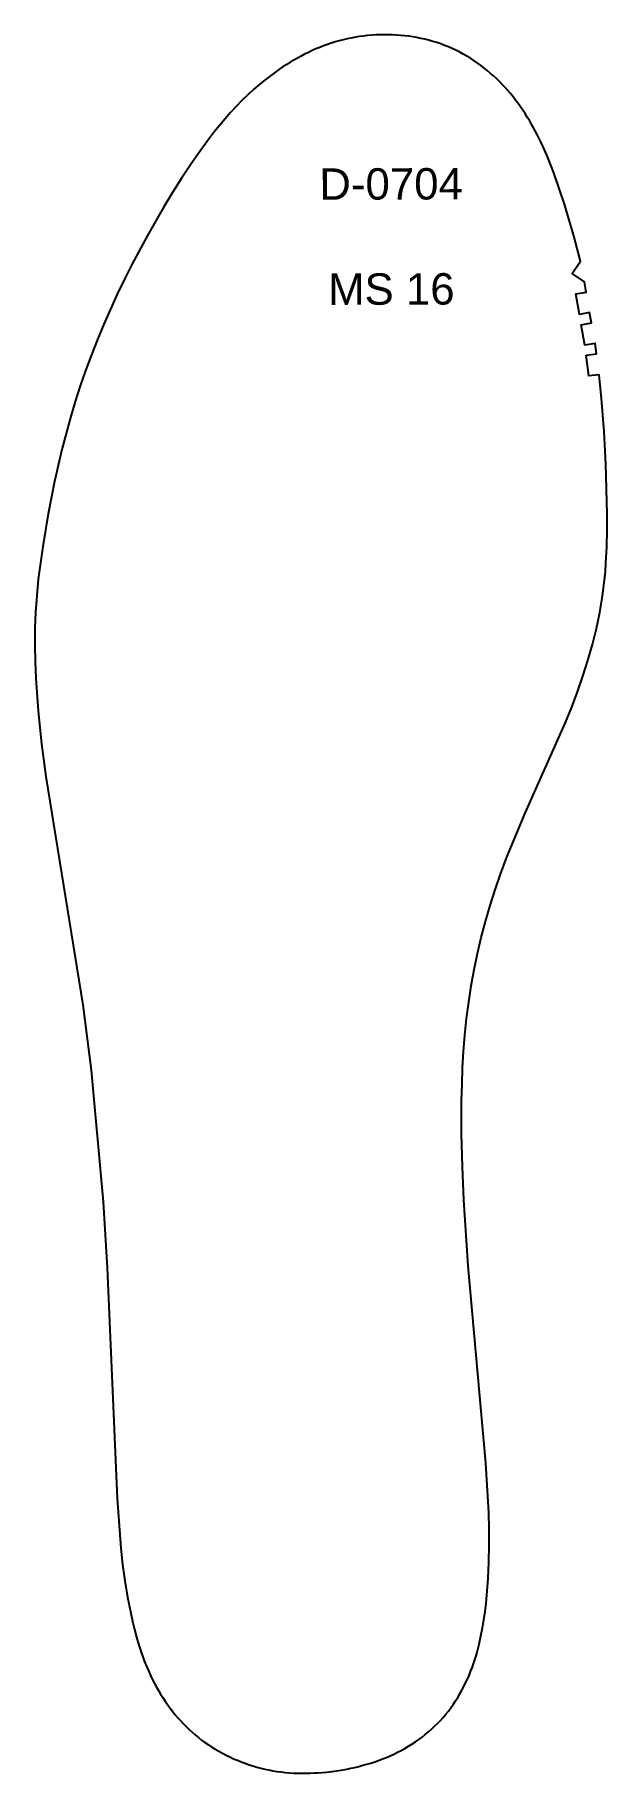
# Model space of a CAD drawing. Header units: millimetres. Extents: x 9 to 2561, y 2 to 334.
# Drawn here: x 2451.3 to 2560.9, y 1.8 to 334.2 of the extents above; entities that cross this region are included whole.
import ezdxf

# ---------------------------------------------------------------- set-up
doc = ezdxf.new("R2010")
doc.units = ezdxf.units.MM
doc.layers.add('DEFAULT', color=3, linetype='Continuous', true_color=0x00ff00)
doc.layers.add('LAYER_01', color=7, linetype='Continuous', true_color=0xffffff)
doc.styles.add('Arial Regular', font='arial.ttf')

# ---------------------------------------------------------------- blocks, each defined once
blk = doc.blocks.new('_X67')
at = {"layer": 'LAYER_01', "char_height": 6, "attachment_point": 7, "rotation": 0.1549, "style": 'Arial Regular'}
for s, insert, width in [('D-0704', (2505.8, 302.58), 65.8696), ('MS 16', (2507.48, 282.48), 59.4783)]:
    blk.add_mtext(s, dxfattribs=dict(at, insert=insert, width=width))

msp = doc.modelspace()

# ---------------------------------------------------------------- linework, layer by layer
at = {"layer": 'DEFAULT', "color": 3, "true_color": 0x00ff00}
msp.add_lwpolyline([(2556.87, 272.93), (2558.85, 273.19), (2558.57, 275.17), (2556.59, 274.88), (2555.94, 278.76), (2557.91, 279.12), (2557.54, 281.08), (2555.57, 280.72), (2554.88, 284.7), (2556.85, 285.02), (2556.53, 287), (2554.21, 288.59), (2555.77, 290.92), (2555.17, 293.35), (2554.51, 295.77), (2552.71, 301.82), (2551.73, 304.82), (2550.68, 307.8), (2550.11, 309.27), (2549.52, 310.74), (2548.9, 312.19), (2548.24, 313.62), (2547.54, 315.04), (2546.8, 316.43), (2546.01, 317.8), (2545.6, 318.48), (2545.18, 319.14), (2544.75, 319.8), (2544.3, 320.45), (2543.84, 321.09), (2543.37, 321.73), (2542.88, 322.35), (2542.38, 322.96), (2541.87, 323.56), (2541.35, 324.15), (2540.81, 324.73), (2540.26, 325.29), (2539.69, 325.84), (2539.12, 326.38), (2538.53, 326.91), (2537.92, 327.42), (2537.31, 327.91), (2536.68, 328.39), (2536.04, 328.85), (2535.39, 329.29), (2534.72, 329.72), (2534.05, 330.13), (2533.36, 330.52), (2532.67, 330.9), (2531.96, 331.25), (2531.25, 331.58), (2530.52, 331.9), (2529.79, 332.19), (2529.05, 332.47), (2528.3, 332.72), (2527.55, 332.96), (2526.79, 333.17), (2526.02, 333.36), (2525.25, 333.54), (2524.48, 333.69), (2523.7, 333.82), (2522.92, 333.94), (2522.14, 334.03), (2521.35, 334.1), (2520.56, 334.16), (2519.78, 334.2), (2518.99, 334.22), (2518.2, 334.22), (2517.41, 334.21), (2516.62, 334.18), (2515.83, 334.12), (2515.05, 334.06), (2514.26, 333.97), (2513.48, 333.86), (2512.7, 333.74), (2511.92, 333.6), (2511.15, 333.44), (2510.38, 333.26), (2509.62, 333.06), (2508.86, 332.85), (2508.1, 332.61), (2507.35, 332.36), (2506.61, 332.1), (2505.88, 331.81), (2505.15, 331.51), (2504.42, 331.19), (2503.71, 330.86), (2503, 330.51), (2502.3, 330.15), (2501.6, 329.77), (2500.92, 329.38), (2500.24, 328.98), (2499.57, 328.56), (2498.91, 328.13), (2498.25, 327.69), (2496.97, 326.78), (2495.71, 325.82), (2494.48, 324.83), (2493.29, 323.8), (2492.12, 322.73), (2490.99, 321.63), (2489.89, 320.51), (2488.81, 319.35), (2487.77, 318.16), (2486.76, 316.95), (2485.77, 315.72), (2484.81, 314.47), (2482.94, 311.92), (2481.14, 309.33), (2479.39, 306.7), (2477.69, 304.04), (2476.06, 301.34), (2472.94, 295.84), (2469.95, 290.28), (2468.52, 287.47), (2467.15, 284.62), (2465.83, 281.76), (2464.56, 278.86), (2463.35, 275.95), (2462.2, 273.01), (2461.02, 269.82), (2460.07, 267.06), (2459.1, 264.06), (2458.18, 261.04), (2457.33, 258), (2456.54, 254.94), (2455.81, 251.87), (2455.13, 248.79), (2453.92, 242.59), (2452.87, 236.36), (2452.42, 233.24), (2452.03, 230.1), (2451.72, 226.96), (2451.49, 223.81), (2451.37, 220.66), (2451.35, 217.5), (2451.41, 214.34), (2451.55, 211.19), (2452.01, 204.89), (2452.66, 198.61), (2453.46, 192.35), (2460.54, 148.72), (2462.16, 136.19), (2464.45, 111.04), (2465.22, 98.43), (2467.1, 54.27), (2467.81, 44.82), (2468.14, 41.68), (2468.57, 38.56), (2469.09, 35.44), (2469.72, 32.35), (2470.07, 30.81), (2470.44, 29.27), (2470.85, 27.75), (2471.29, 26.23), (2471.77, 24.73), (2472.03, 23.99), (2472.31, 23.25), (2472.6, 22.51), (2472.9, 21.78), (2473.22, 21.06), (2473.55, 20.34), (2473.9, 19.64), (2474.26, 18.93), (2474.64, 18.24), (2475.03, 17.55), (2475.43, 16.88), (2475.85, 16.21), (2476.29, 15.55), (2476.74, 14.9), (2477.2, 14.26), (2477.68, 13.64), (2478.18, 13.02), (2478.69, 12.42), (2479.21, 11.83), (2479.75, 11.25), (2480.3, 10.69), (2480.87, 10.14), (2481.45, 9.6), (2482.05, 9.09), (2482.66, 8.59), (2483.28, 8.1), (2483.92, 7.64), (2484.57, 7.19), (2485.23, 6.76), (2485.9, 6.35), (2486.59, 5.96), (2487.28, 5.58), (2487.98, 5.22), (2488.69, 4.87), (2489.41, 4.54), (2490.14, 4.23), (2490.87, 3.93), (2491.61, 3.66), (2492.35, 3.39), (2493.1, 3.15), (2493.86, 2.93), (2494.62, 2.73), (2495.39, 2.54), (2496.16, 2.38), (2496.94, 2.24), (2497.72, 2.11), (2498.5, 2.01), (2499.28, 1.92), (2500.07, 1.85), (2500.86, 1.8), (2501.65, 1.77), (2502.44, 1.76), (2503.23, 1.76), (2504.01, 1.77), (2504.8, 1.81), (2505.59, 1.85), (2507.16, 1.99), (2508.73, 2.18), (2510.29, 2.42), (2511.07, 2.56), (2511.84, 2.72), (2512.61, 2.88), (2513.38, 3.07), (2514.15, 3.27), (2514.91, 3.48), (2515.66, 3.71), (2516.41, 3.95), (2517.16, 4.21), (2517.9, 4.49), (2518.63, 4.78), (2519.36, 5.09), (2520.07, 5.42), (2520.78, 5.77), (2521.48, 6.13), (2522.17, 6.51), (2522.85, 6.91), (2523.52, 7.33), (2524.18, 7.76), (2524.83, 8.22), (2525.46, 8.68), (2526.09, 9.17), (2526.7, 9.67), (2527.29, 10.19), (2527.87, 10.73), (2528.43, 11.28), (2528.98, 11.85), (2529.51, 12.44), (2530.02, 13.04), (2530.51, 13.65), (2530.98, 14.29), (2531.44, 14.93), (2531.87, 15.59), (2532.29, 16.26), (2532.69, 16.94), (2533.08, 17.63), (2533.45, 18.33), (2533.8, 19.03), (2534.13, 19.75), (2534.45, 20.47), (2534.75, 21.2), (2535.03, 21.94), (2535.3, 22.68), (2535.55, 23.43), (2535.79, 24.18), (2536.01, 24.94), (2536.21, 25.7), (2536.4, 26.47), (2536.74, 28.01), (2537.04, 29.56), (2537.3, 31.12), (2537.52, 32.68), (2537.71, 34.25), (2537.87, 35.82), (2538.12, 38.97), (2538.27, 42.12), (2538.33, 45.28), (2538.31, 48.43), (2538.22, 51.59), (2538.07, 54.74), (2537.64, 61.04), (2534.27, 98.78), (2533.49, 111.39), (2533.21, 117.7), (2533.04, 124.01), (2533.03, 130.32), (2533.11, 133.48), (2533.23, 136.63), (2533.42, 139.79), (2533.68, 142.93), (2534, 146.07), (2534.39, 149.21), (2534.86, 152.33), (2535.42, 155.44), (2536.06, 158.53), (2536.78, 161.6), (2537.59, 164.65), (2538.48, 167.68), (2539.45, 170.69), (2540.49, 173.67), (2541.59, 176.63), (2542.75, 179.56), (2545.22, 185.38), (2552.93, 202.68), (2554.11, 205.61), (2555.22, 208.57), (2556.24, 211.55), (2557.19, 214.56), (2558.06, 217.6), (2558.45, 219.13), (2558.82, 220.66), (2559.16, 222.2), (2559.47, 223.75), (2559.75, 225.31), (2559.99, 226.87), (2560.21, 228.43), (2560.39, 230), (2560.54, 231.57), (2560.66, 233.14), (2560.83, 236.3), (2560.91, 239.45), (2560.91, 242.61), (2560.63, 252.08), (2560.3, 258.38), (2559.82, 264.68), (2559.34, 269.22), (2557.35, 268.99)], close=True, dxfattribs=at)

# ---------------------------------------------------------------- block references
at = {"layer": 'LAYER_01'}
msp.add_blockref('_X67', (0, 0), dxfattribs=at)

doc.saveas('drawing.dxf')
